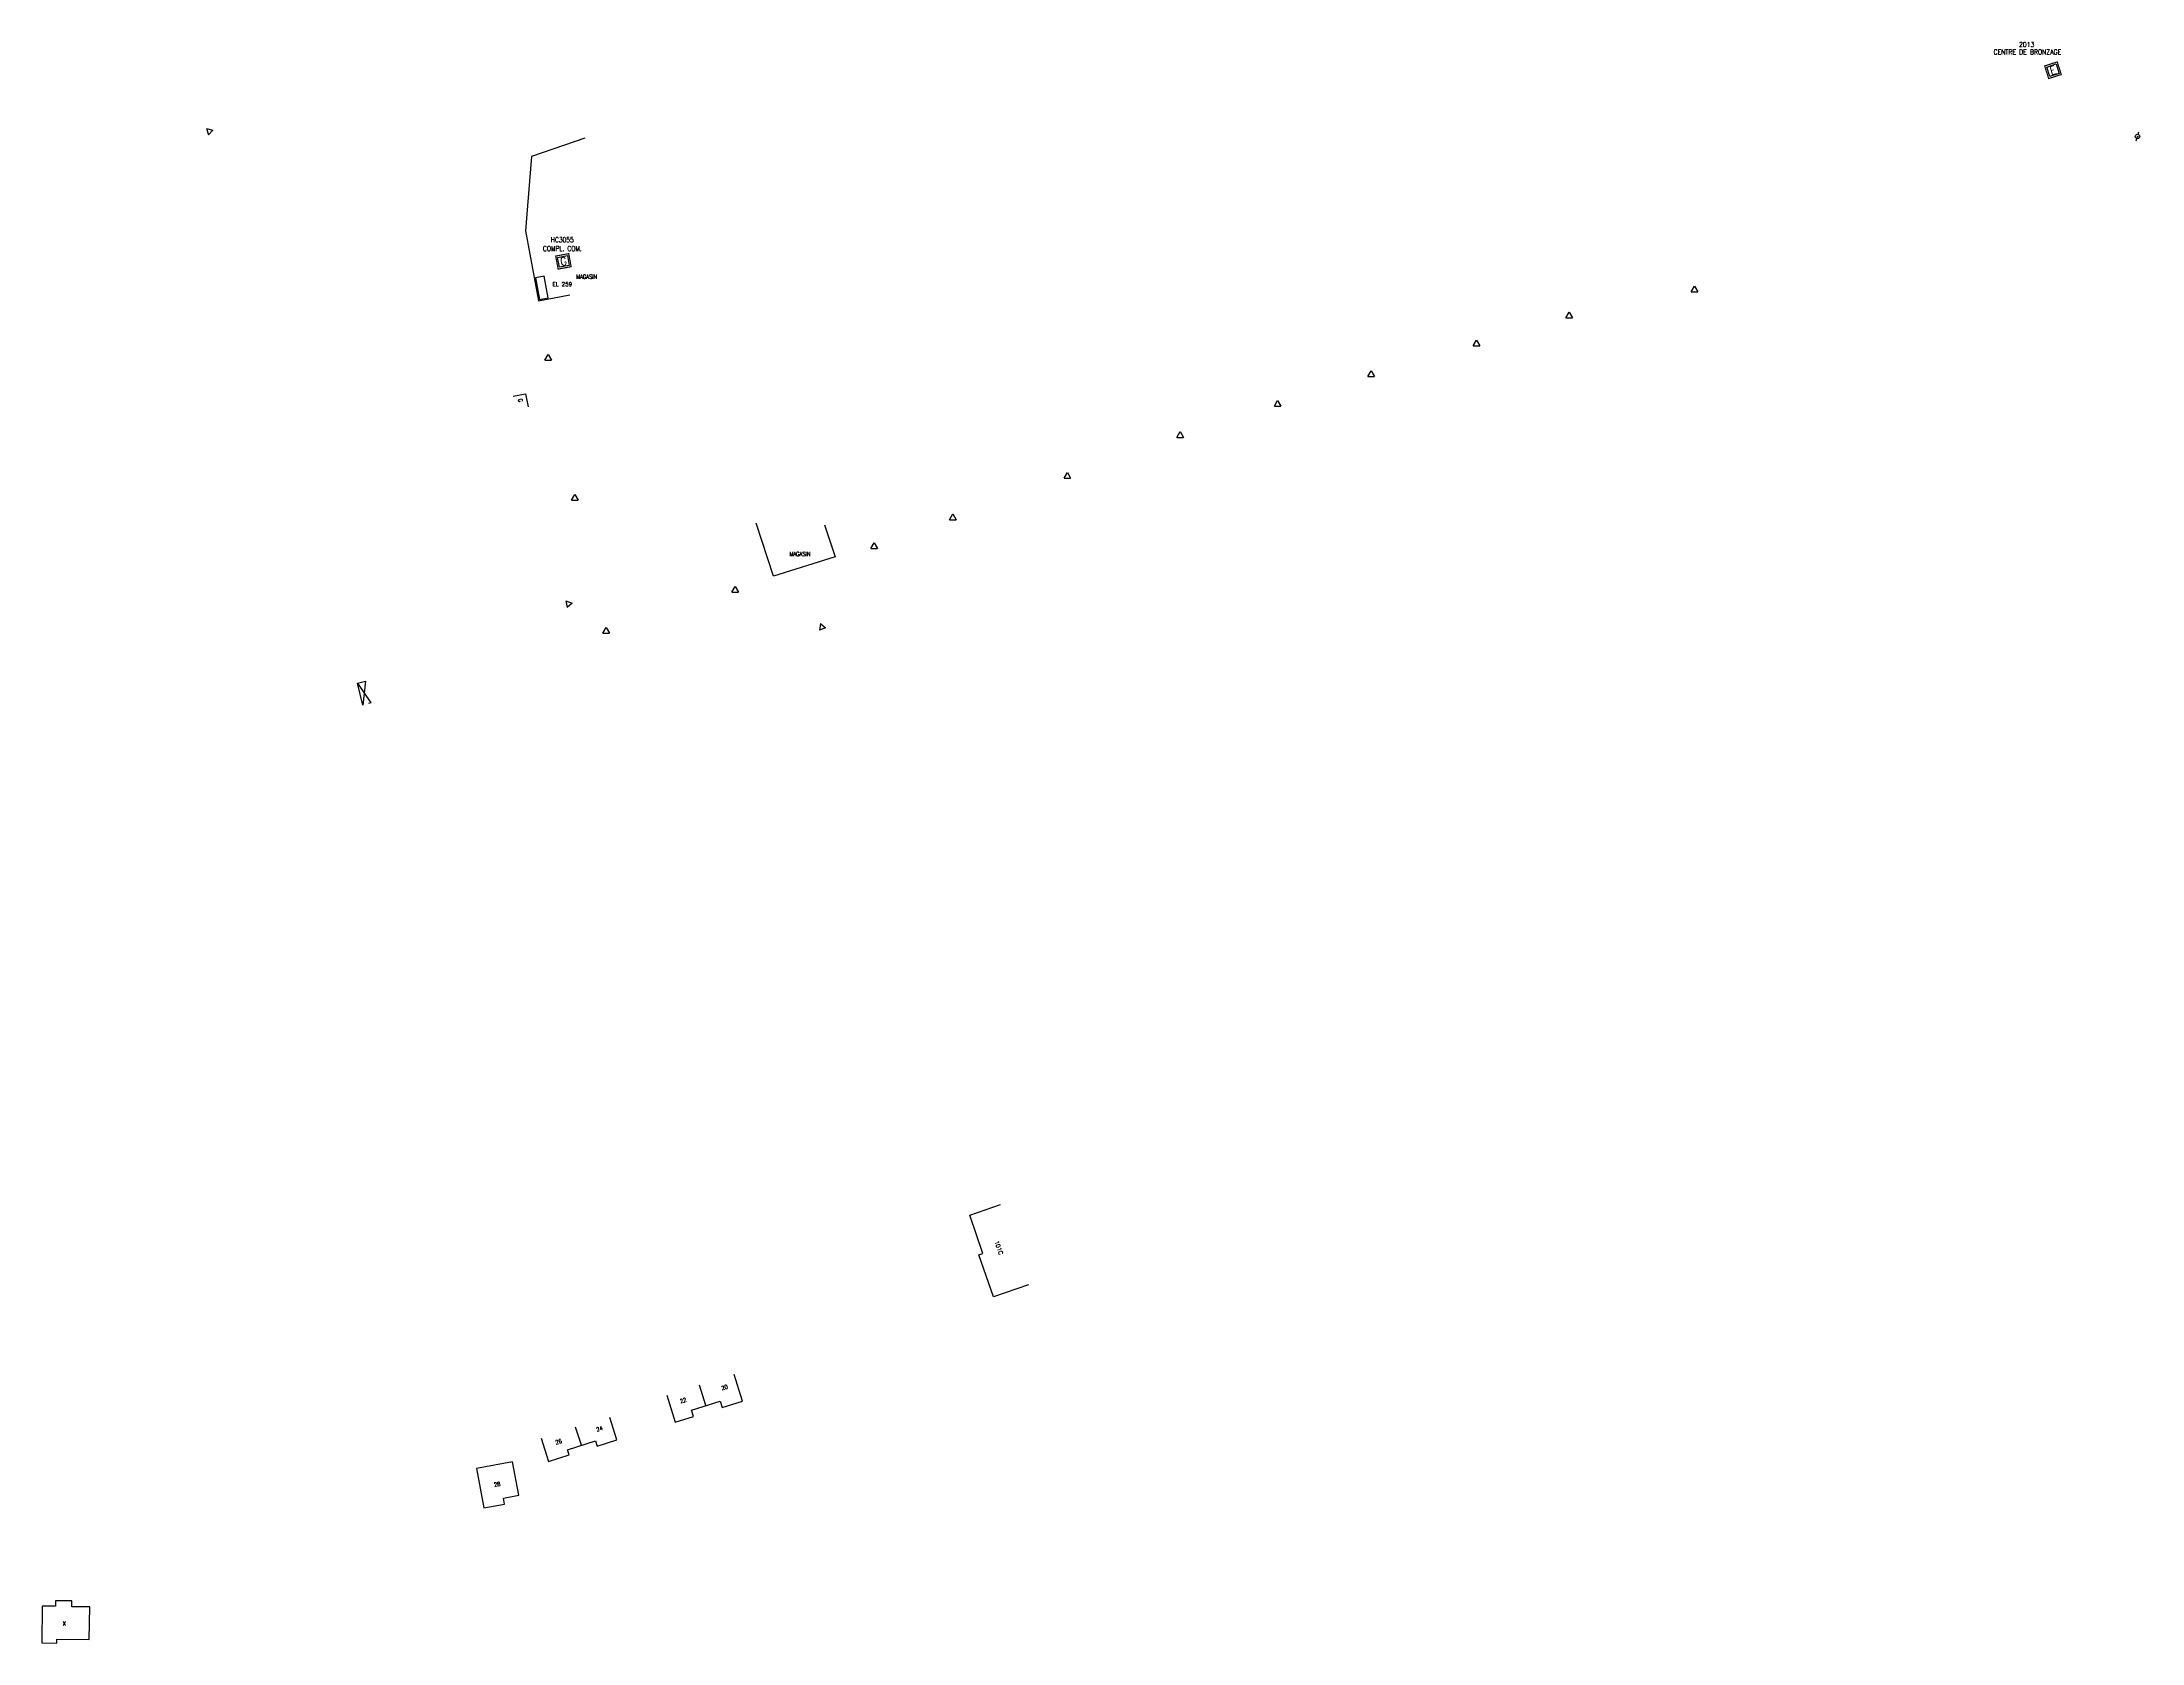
# Model space of a CAD drawing. Header units: millimetres. Extents: x 110081 to 110715, y 124509 to 124992.
import ezdxf
from ezdxf.enums import TextEntityAlignment as Align

# ---------------------------------------------------------------- set-up
doc = ezdxf.new("R2010")
doc.units = ezdxf.units.MM
doc.layers.get('0').update_dxf_attribs({"linetype": 'CONTINUOUS'})
for name, color, linetype in [('BB01', 7, 'CONTINUOUS'), ('BB06', 7, 'CONTINUOUS'), ('BR12', 7, 'CONTINUOUS'), ('G_210', 7, 'CONTINUOUS'), ('M_200', 7, 'CONTINUOUS'), ('W0100', 7, 'CONTINUOUS'), ('W0473', 7, 'CONTINUOUS'), ('W0991', 7, 'CONTINUOUS')]:
    doc.layers.add(name, color=color, linetype=linetype)
doc.styles.add('M_ROMANS', font='ROMANS.shx', dxfattribs={"width": 0.75})
doc.styles.get("Standard").update_dxf_attribs({"font": 'romans.shx', "width": 0.85})

# ---------------------------------------------------------------- blocks, each defined once
blk = doc.blocks.new('BR1201')
at = {"color": 0, "linetype": 'Continuous'}
for p, q in [((-1, -0.58), (0, 1.15)), ((0, 1.15), (1, -0.58)), ((-1, -0.58), (1, -0.58))]:
    blk.add_line(p, q, dxfattribs=at)
blk = doc.blocks.new('G_210_23')
at = {"layer": 'G_210', "color": 0, "linetype": 'Continuous', "const_width": 0.35, "flags": 128}
blk.add_lwpolyline([(4, 4), (4, 0), (0, 0), (0, 4)], close=True, dxfattribs=at)
at = {"layer": 'G_210', "color": 0, "linetype": 'Continuous'}
blk.add_lwpolyline([(0.5, 3.5), (3.5, 3.5), (3.5, 0.5), (0.5, 0.5)], close=True, dxfattribs=at)
at = {"layer": 'G_210', "insert": (2, 2), "char_height": 2.5, "width": 4, "attachment_point": 5}
blk.add_mtext('G', dxfattribs=at)
at = {"layer": 'G_210', "color": 0, "linetype": 'Continuous', "width": 0.75}
for tag, height, p in [('NUM', 4, (2, 16)), ('NOM', 4, (2, 11)), ('BCL', 3, (2, 7))]:
    blk.add_attdef(tag, text='', height=height, dxfattribs=at).set_placement(p, align=Align.MIDDLE)
at = {"layer": 'G_210', "color": 0, "linetype": 'Continuous', "width": 0.75, "flags": 3}
for tag, p in [('DEF_COUP', (2.14, -5.61)), ('DEF_LEG', (2.14, -3.11)), ('DEF_TYPE', (2.14, -8.11))]:
    blk.add_attdef(tag, text='', height=1.2, dxfattribs=at).set_placement(p, align=Align.MIDDLE)
blk = doc.blocks.new('M_200_59')
at = {"layer": 'M_200', "color": 0, "linetype": 'Continuous', "const_width": 0.35, "flags": 128}
blk.add_lwpolyline([(4, 4), (4, 0), (0, 0), (0, 4)], close=True, dxfattribs=at)
at = {"layer": 'M_200', "color": 0, "linetype": 'Continuous'}
blk.add_lwpolyline([(0.5, 3.5), (3.5, 3.5), (3.5, 0.5), (0.5, 0.5)], close=True, dxfattribs=at)
at = {"layer": 'M_200', "insert": (2, 2), "char_height": 2.5, "width": 4, "attachment_point": 5}
blk.add_mtext('E', dxfattribs=at)
at = {"layer": 'M_200', "color": 0, "linetype": 'Continuous', "width": 0.85}
for tag, p in [('NUM', (2, 17.06)), ('NOM', (2, 10.65))]:
    blk.add_attdef(tag, text='', height=4, dxfattribs=at).set_placement(p, align=Align.MIDDLE)
at = {"layer": 'M_200', "color": 0, "linetype": 'Continuous', "style": 'M_ROMANS', "width": 0.75, "flags": 3}
for tag, p in [('DEF_COUP', (1.87, -5.49)), ('DEF_LEG', (1.87, -2.99)), ('DEF_TYPE', (1.87, -7.99))]:
    blk.add_attdef(tag, text='', height=1.2, dxfattribs=at).set_placement(p, align=Align.MIDDLE)
blk = doc.blocks.new('T473')
for p, q in [((-0.166667, 0.166667), (0.166667, -0.166667)), ((-0.166667, -0.166667), (0.166667, 0.166667)), ((0.500001, 0.500001), (1.000002, 1.000002)), ((-1.000002, -1.000002), (-0.500001, -0.500001))]:
    blk.add_line(p, q)
blk.add_ellipse((0, 0), major_axis=(0.471405, 0.471405), ratio=1, start_param=5.4977871438, end_param=11.780972451)

msp = doc.modelspace()

# ---------------------------------------------------------------- linework, layer by layer
at = {"layer": 'BB01', "flags": 128}
for points in [[(110244.75, 124962.88), (110228.69, 124957.33), (110227.5, 124942.48), (110226.9, 124934.89), (110230.85, 124913.8), (110240.26, 124915.59)], [(110223.19, 124885.02), (110226.9, 124885.7), (110227.65, 124881.74)], [(110317.13, 124846.23), (110320.3, 124836.54), (110301.7, 124830.74), (110296.48, 124846.67)], [(110176.18, 124798.37), (110178.6, 124798.98), (110177.84, 124791.73), (110176.18, 124798.37), (110180.24, 124792.43), (110179.47, 124792.26)]]:
    msp.add_lwpolyline(points, dxfattribs=at)
at = {"layer": 'BB01', "linetype": 'Continuous', "flags": 128}
msp.add_lwpolyline([(110378.66, 124616.85), (110368.07, 124613.22), (110363.66, 124625.87), (110364.86, 124626.29), (110360.91, 124637.82), (110370.24, 124641.06)], dxfattribs=at)
at = {"layer": 'BB06', "flags": 128}
msp.add_lwpolyline([(110233.7, 124914.64), (110232.47, 124921.23), (110229.87, 124920.74), (110231.09, 124914.15)], close=True, dxfattribs=at)
at = {"layer": 'W0100', "color": 252}
for points in [[(110269.53, 124583.53), (110272.05, 124575.41), (110277.54, 124577.12), (110276.95, 124579.02), (110285.65, 124581.73), (110286.24, 124579.83), (110292.33, 124581.73), (110289.82, 124589.78)], [(110281.3, 124580.38), (110279.36, 124586.59)], [(110231.62, 124570.6), (110233.83, 124563.57), (110240.01, 124565.51), (110239.51, 124567.08), (110247.98, 124569.74), (110248.47, 124568.18), (110254.45, 124570.06), (110252.33, 124576.78)], [(110243.75, 124568.41), (110242.02, 124573.88)], [(110212.08, 124561.44), (110214.28, 124549.52), (110220.54, 124550.68), (110220.2, 124552.5), (110224.83, 124553.36), (110222.97, 124563.45), (110212.08, 124561.44)], [(110080.99, 124508.76), (110085.45, 124508.75), (110085.45, 124509.93), (110095.25, 124509.82), (110095.4, 124519.66), (110089.97, 124519.66), (110089.97, 124521.53), (110085.02, 124521.53), (110085.02, 124519.86), (110081.01, 124519.86), (110080.99, 124508.76)]]:
    msp.add_lwpolyline(points, dxfattribs=at)

# ---------------------------------------------------------------- block references
at = {"layer": 'BR12'}
for p, rotation in [((110131.44, 124964.98), 287.5621808633481), ((110239.82, 124822.34), 281.4764892614149), ((110316.32, 124815.28), 259.8183042526267)]:
    msp.add_blockref('BR1201', p, dxfattribs=dict(at, rotation=rotation))
for p in [(110579.59, 124917.05), (110541.82, 124909.2), (110513.84, 124900.76), (110233.73, 124896.48), (110482.08, 124891.53), (110453.84, 124882.57), (110424.45, 124873.16), (110390.38, 124860.87), (110241.77, 124854.17), (110355.86, 124848.31), (110332.06, 124839.61), (110290.11, 124826.47), (110251.19, 124814.09)]:
    msp.add_blockref('BR1201', p, dxfattribs=at)
at = {"layer": 'G_210'}
ref = msp.add_blockref('G_210_23', (110236.73, 124923.35), dxfattribs=dict(at, rotation=10.6203201324967))
ref.add_attrib('NUM', 'HC3055', dxfattribs={"color": 0, "linetype": 'Continuous', "height": 1.5, "width": 0.75}).set_placement((110237.99, 124932.2), align=Align.MIDDLE)
ref.add_attrib('NOM', 'COMPL. COM.', dxfattribs={"color": 0, "linetype": 'Continuous', "height": 1.5, "width": 0.75}).set_placement((110237.99, 124929.56), align=Align.MIDDLE)
at = {"layer": 'M_200'}
ref = msp.add_blockref('M_200_59', (110686.48, 124980.85), dxfattribs=dict(at, rotation=17.70532422163429))
ref.add_attrib('NUM', '2013', dxfattribs={"color": 0, "linetype": 'Continuous', "height": 1.5, "width": 0.85}).set_placement((110679.85, 124991.13), align=Align.MIDDLE)
ref.add_attrib('NOM', 'CENTRE DE BRONZAGE', dxfattribs={"color": 0, "linetype": 'Continuous', "height": 1.5, "width": 0.85}).set_placement((110680.07, 124988.89), align=Align.MIDDLE)
at = {"layer": 'W0473', "color": 252, "rotation": 28.31030941116262}
msp.add_blockref('T473', (110713.29, 124963.38), dxfattribs=at)

# ---------------------------------------------------------------- texts
at = {"layer": 'BB06'}
msp.add_text('EL 259', height=1.25, dxfattribs=at).set_placement((110237.98, 124918.79), align=Align.MIDDLE)
at = {"layer": 'BB06', "width": 0.85}
for p in [(110242.18, 124920.43), (110306.54, 124836.77)]:
    msp.add_text('MAGASIN', height=1.25, dxfattribs=at).set_placement(p)
msp.add_text('G', height=1.25, rotation=281.22397, dxfattribs=at).set_placement((110224.63, 124884.13))
at = {"layer": 'BB06'}
msp.add_text('101C', height=1.25, rotation=288.85983, dxfattribs=at).set_placement((110368.43, 124629.9))
at = {"layer": 'W0991', "color": 252}
msp.add_text('X', height=1.25, rotation=359.36049, dxfattribs=at).set_placement((110087.73, 124514.64), align=Align.MIDDLE)
at = {"layer": 'W0991', "color": 252, "char_height": 1.25, "attachment_point": 1}
for s, insert, rotation in [('22', (110273.36, 124582.24), 17.48197), ('20', (110285.83, 124586.18), 17.48197), ('26', (110235.77, 124569.8), 17.48197), ('24', (110248.1, 124573.69), 17.48197), ('28', (110217.27, 124557.09), 10.4581)]:
    msp.add_mtext_dynamic_manual_height_columns(s, width=3.6701, gutter_width=7.5, heights=[0], dxfattribs=dict(at, insert=insert, rotation=rotation))

doc.saveas('drawing.dxf')
